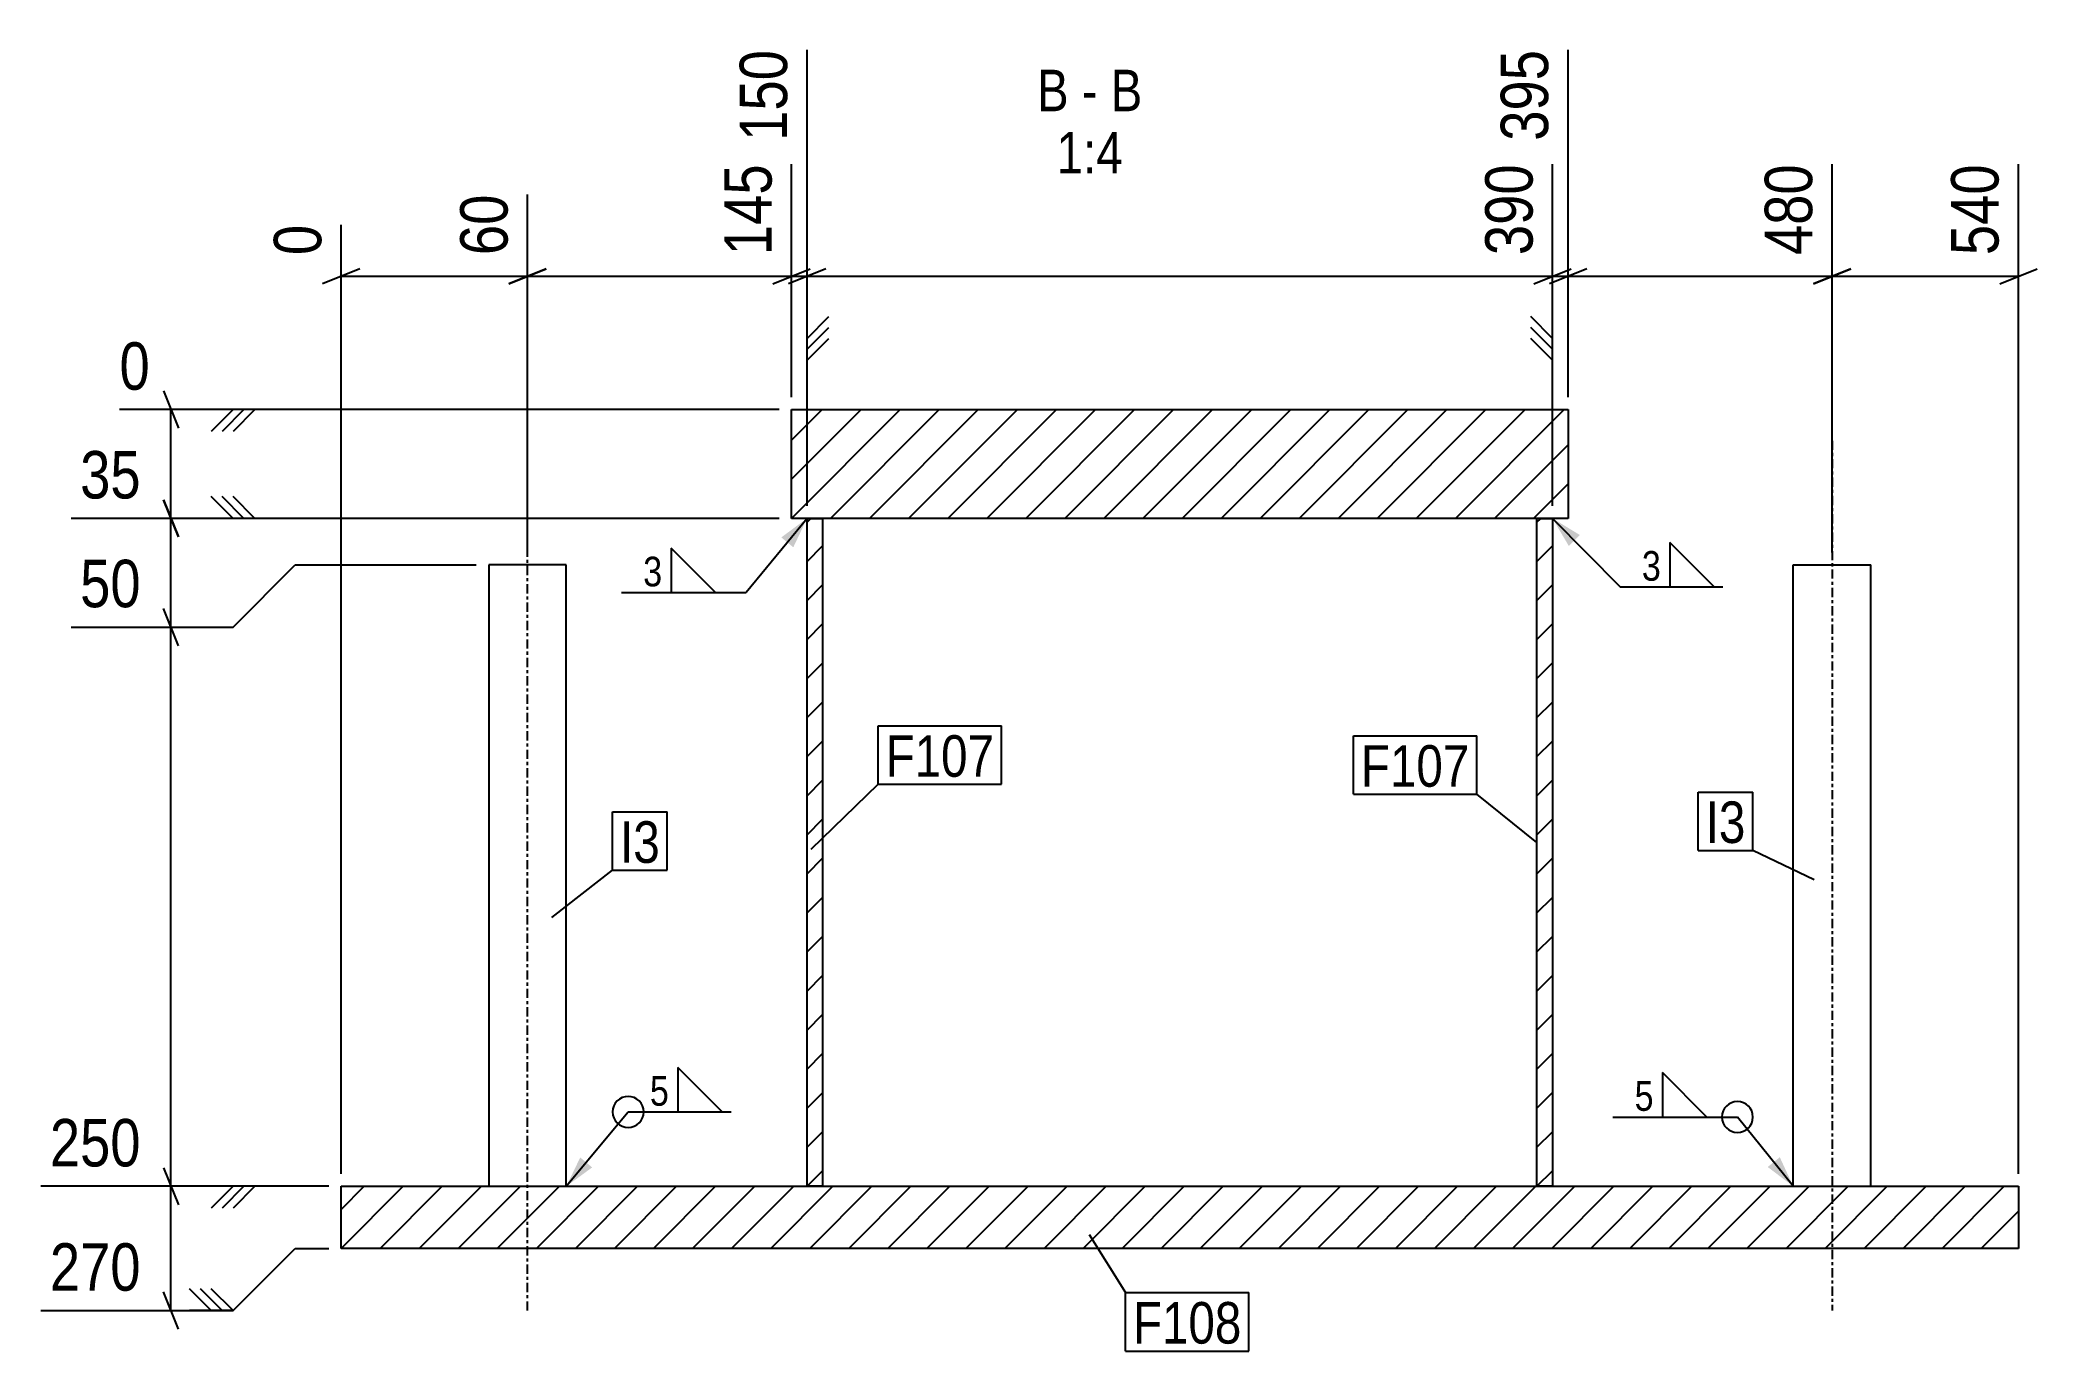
# Model space of a CAD drawing. Header units: millimetres. Extents: x 9 to 44382, y 10 to 1769.
# Drawn here: x 9 to 652, y 10 to 432 of the extents above; entities that cross this region are included whole.
import ezdxf

# ---------------------------------------------------------------- set-up
doc = ezdxf.new("R2010")
doc.units = ezdxf.units.MM
doc.linetypes.add('DXK_LINE_DOT2', pattern=[3.9198, 1.9599, -1.9599])
doc.linetypes.add('DXK_LINE_DOT3', pattern=[5.9187, 2.979, -0.9799, 0.9799, -0.9799])
for name, color, linetype in [('MÅLSÆTNING', 7, 'Continuous'), ('STÅL', 7, 'Continuous'), ('TEKST', 7, 'Continuous')]:
    doc.layers.add(name, color=color, linetype=linetype)
doc.styles.add('Arial Narrow', font='ARIALN.TTF', dxfattribs={"height": 0.2})

msp = doc.modelspace()

# ---------------------------------------------------------------- hatches: boundary and pattern name
at = {"layer": 'STÅL', "linetype": 'Continuous'}
h = msp.add_hatch(dxfattribs=at)
h.set_pattern_fill('', scale=2.8, style=0, pattern_type=0)
h.set_pattern_definition([(45, (251.279, 277.624), (-6.28618, 6.28618), [])])
h.paths.add_polyline_path([(251.28, 312.62), (251.28, 277.62), (501.28, 277.62), (501.28, 312.62)])
h = msp.add_hatch(dxfattribs=at)
h.set_pattern_fill('', scale=2.8, style=0, pattern_type=0)
h.set_pattern_definition([(45, (256.2846, 62.624), (-6.28618, 6.28618), [])])
h.paths.add_polyline_path([(256.28, 277.62), (256.28, 62.62), (261.28, 62.62), (261.28, 277.62)])
h = msp.add_hatch(dxfattribs=at)
h.set_pattern_fill('', scale=2.8, style=0, pattern_type=0)
h.set_pattern_definition([(45, (491.279, 62.624), (-6.28618, 6.28618), [])])
h.paths.add_polyline_path([(491.28, 277.62), (491.28, 62.62), (496.28, 62.62), (496.28, 277.62)])
h = msp.add_hatch(dxfattribs=at)
h.set_pattern_fill('', scale=2.8, style=0, pattern_type=0)
h.set_pattern_definition([(45, (106.279, 42.624), (-6.28618, 6.28618), [])])
h.paths.add_polyline_path([(106.28, 62.62), (106.28, 42.62), (646.28, 42.62), (646.28, 62.62)])
at = {"layer": 'TEKST', "linetype": 'Continuous'}
for points in [[(248, 271.49), (256.28, 277.62), (251.86, 268.31)], [(501.52, 268.75), (496.28, 277.62), (505.08, 272.26)], [(187.1, 68.71), (178.78, 62.62), (183.26, 71.91)], [(569.46, 71.98), (573.78, 62.62), (565.56, 68.84)]]:
    msp.add_hatch(color=3, dxfattribs=at).paths.add_polyline_path(points)

# ---------------------------------------------------------------- linework, layer by layer
at = {"layer": 'MÅLSÆTNING', "color": 7, "linetype": 'Continuous'}
for p, q in [((256.28, 281.62), (256.28, 428.41)), ((501.28, 316.62), (501.28, 428.41)), ((501.28, 316.62), (501.28, 428.41)), ((251.28, 316.62), (251.28, 391.61)), ((251.28, 316.62), (251.28, 391.61)), ((496.28, 281.62), (496.28, 391.61)), ((586.28, 266.62), (586.28, 391.61)), ((586.28, 266.62), (586.28, 391.61)), ((646.28, 66.62), (646.28, 391.61)), ((166.28, 266.62), (166.28, 381.86)), ((166.28, 266.62), (166.28, 381.86)), ((106.28, 66.62), (106.28, 372.11)), ((112.28, 357.96), (100.28, 353.16)), ((106.28, 355.56), (166.28, 355.56)), ((172.28, 357.96), (160.28, 353.16)), ((160.28, 353.16), (172.28, 357.96)), ((166.28, 355.56), (251.28, 355.56)), ((245.28, 353.16), (257.28, 357.96)), ((245.28, 353.16), (257.28, 357.96)), ((262.28, 357.96), (250.28, 353.16)), ((262.28, 357.96), (250.28, 353.16)), ((251.28, 355.56), (256.28, 355.56)), ((256.28, 355.56), (496.28, 355.56)), ((490.28, 353.16), (502.28, 357.96)), ((496.28, 355.56), (501.28, 355.56)), ((501.28, 355.56), (586.28, 355.56)), ((592.28, 357.96), (580.28, 353.16)), ((580.28, 353.16), (592.28, 357.96)), ((586.28, 355.56), (646.28, 355.56)), ((640.28, 353.16), (652.28, 357.96)), ((256.28, 335.56), (263.28, 342.56)), ((256.28, 328.56), (256.28, 342.56)), ((256.28, 335.56), (263.28, 342.56)), ((256.28, 328.56), (256.28, 342.56)), ((496.28, 335.56), (489.28, 342.56)), ((496.28, 335.56), (489.28, 342.56)), ((496.28, 328.56), (496.28, 342.56)), ((496.28, 328.56), (496.28, 342.56)), ((256.28, 332.06), (263.28, 339.06)), ((256.28, 332.06), (263.28, 339.06)), ((256.28, 328.56), (263.28, 335.56)), ((256.28, 328.56), (263.28, 335.56)), ((496.28, 332.06), (489.28, 339.06)), ((496.28, 332.06), (489.28, 339.06)), ((496.28, 328.56), (489.28, 335.56)), ((496.28, 328.56), (489.28, 335.56)), ((49.08, 318.62), (53.88, 306.62)), ((247.28, 312.62), (34.93, 312.62)), ((51.48, 277.62), (51.48, 312.62)), ((71.48, 312.62), (64.48, 305.62)), ((78.48, 312.62), (64.48, 312.62)), ((74.98, 312.62), (67.98, 305.62)), ((78.48, 312.62), (71.48, 305.62)), ((53.88, 271.62), (49.08, 283.62)), ((49.08, 283.62), (53.88, 271.62)), ((71.48, 277.62), (64.48, 284.62)), ((71.48, 277.62), (64.48, 284.62)), ((74.98, 277.62), (67.98, 284.62)), ((74.98, 277.62), (67.98, 284.62)), ((78.48, 277.62), (71.48, 284.62)), ((78.48, 277.62), (71.48, 284.62)), ((247.28, 277.62), (19.35, 277.62)), ((247.28, 277.62), (19.35, 277.62)), ((51.48, 242.62), (51.48, 277.62)), ((78.48, 277.62), (64.48, 277.62)), ((78.48, 277.62), (64.48, 277.62)), ((71.48, 242.62), (91.48, 262.62)), ((71.48, 242.62), (91.48, 262.62)), ((91.48, 262.62), (149.78, 262.62)), ((91.48, 262.62), (149.78, 262.62)), ((53.88, 236.62), (49.08, 248.62)), ((53.88, 236.62), (49.08, 248.62)), ((19.35, 242.62), (71.48, 242.62)), ((51.48, 62.62), (51.48, 242.62)), ((49.08, 68.62), (53.88, 56.62)), ((49.08, 68.62), (53.88, 56.62)), ((102.28, 62.62), (9.6, 62.62)), ((102.28, 62.62), (9.6, 62.62)), ((51.48, 22.62), (51.48, 62.62)), ((71.48, 62.62), (64.48, 55.62)), ((78.48, 62.62), (64.48, 62.62)), ((71.48, 62.62), (64.48, 55.62)), ((78.48, 62.62), (64.48, 62.62)), ((74.98, 62.62), (67.98, 55.62)), ((74.98, 62.62), (67.98, 55.62)), ((78.48, 62.62), (71.48, 55.62)), ((78.48, 62.62), (71.48, 55.62)), ((71.48, 22.62), (91.48, 42.62)), ((91.48, 42.62), (102.28, 42.62)), ((53.88, 16.62), (49.08, 28.62)), ((64.48, 22.62), (57.48, 29.62)), ((67.98, 22.62), (60.98, 29.62)), ((71.48, 22.62), (64.48, 29.62)), ((9.6, 22.62), (71.48, 22.62)), ((71.48, 22.62), (57.48, 22.62))]:
    msp.add_line(p, q, dxfattribs=at)
at = {"layer": 'STÅL', "color": 2, "linetype": 'Continuous'}
for p, q in [((251.28, 277.62), (251.28, 312.62)), ((251.28, 312.62), (501.28, 312.62)), ((501.28, 312.62), (501.28, 277.62)), ((501.28, 277.62), (251.28, 277.62)), ((256.28, 62.62), (256.28, 277.62)), ((256.28, 277.62), (261.28, 277.62)), ((261.28, 277.62), (261.28, 62.62)), ((491.28, 62.62), (491.28, 277.62)), ((491.28, 277.62), (496.28, 277.62)), ((496.28, 277.62), (496.28, 62.62)), ((153.78, 262.62), (153.78, 62.62)), ((178.78, 262.62), (153.78, 262.62)), ((178.78, 62.62), (178.78, 262.62)), ((573.78, 62.62), (573.78, 262.62)), ((573.78, 262.62), (598.78, 262.62)), ((598.78, 62.62), (598.78, 262.62)), ((106.28, 42.62), (106.28, 62.62)), ((106.28, 62.62), (646.28, 62.62)), ((261.28, 62.62), (256.28, 62.62)), ((496.28, 62.62), (491.28, 62.62)), ((646.28, 62.62), (646.28, 42.62)), ((646.28, 42.62), (106.28, 42.62))]:
    msp.add_line(p, q, dxfattribs=at)
at = {"layer": 'STÅL', "color": 7, "linetype": 'DXK_LINE_DOT3'}
for p, q in [((166.28, 22.62), (166.28, 302.62)), ((586.28, 302.62), (586.28, 22.62))]:
    msp.add_line(p, q, dxfattribs=at)
at = {"layer": 'STÅL', "color": 7, "linetype": 'DXK_LINE_DOT2'}
for p, q in [((153.78, 62.62), (178.78, 62.62)), ((573.78, 62.62), (598.78, 62.62))]:
    msp.add_line(p, q, dxfattribs=at)
at = {"layer": 'TEKST', "color": 3, "linetype": 'Continuous'}
for p, q in [((256.28, 277.62), (236.63, 253.73)), ((496.28, 277.62), (518.06, 255.55)), ((178.78, 62.62), (198.7, 86.56)), ((573.78, 62.62), (555.82, 84.93))]:
    msp.add_line(p, q, dxfattribs=at)
for centre, start, end in [((198.7, 86.56), 90, 270), ((555.82, 84.93), 90, 270), ((555.82, 84.93), 270, 90)]:
    msp.add_arc(centre, 5, start, end, dxfattribs=at)

# ---------------------------------------------------------------- wipeouts: each hides what was drawn before it
at = {"color": 0, "linetype": 'Continuous'}
for points in [[(340.52, 408.66), (340.52, 422.66), (330.3, 422.66), (330.3, 408.66)], [(349.82, 408.66), (349.82, 422.66), (344.72, 422.66), (344.72, 408.66)], [(364.25, 408.66), (364.25, 422.66), (354.02, 422.66), (354.02, 408.66)], [(357.94, 388.66), (357.94, 402.66), (336.61, 402.66), (336.61, 388.66)]]:
    msp.add_wipeout(points, dxfattribs=at).dxf.layer = 'TEKST'
at = {"color": 0}
for points in [[(210.43, 254.93), (210.43, 266.53), (202.74, 266.53), (202.74, 254.93)], [(531.95, 256.75), (531.95, 268.35), (524.26, 268.35), (524.26, 256.75)], [(316.53, 194.45), (316.53, 208.45), (281.57, 208.45), (281.57, 194.45)], [(469.55, 191.25), (469.55, 205.25), (434.59, 205.25), (434.59, 191.25)], [(558.39, 173.14), (558.39, 187.14), (545.59, 187.14), (545.59, 173.14)], [(208.89, 166.75), (208.89, 180.75), (196.09, 180.75), (196.09, 166.75)], [(212.6, 87.76), (212.6, 99.36), (204.9, 99.36), (204.9, 87.76)], [(529.62, 86.13), (529.62, 97.73), (521.92, 97.73), (521.92, 86.13)], [(396.16, 12), (396.16, 26), (361.2, 26), (361.2, 12)]]:
    msp.add_wipeout(points, dxfattribs=at).dxf.layer = 'TEKST'

# ---------------------------------------------------------------- next in the draw order: linework, layer by layer
at = {"layer": 'TEKST', "color": 3, "linetype": 'Continuous'}
for p, q in [((226.77, 253.73), (212.49, 268.01)), ((212.49, 268.01), (212.49, 253.73)), ((548.29, 255.55), (534.01, 269.84)), ((534.01, 269.84), (534.01, 255.55)), ((196.54, 253.73), (236.63, 253.73)), ((212.49, 253.73), (226.77, 253.73)), ((518.06, 255.55), (551.15, 255.55)), ((534.01, 255.55), (548.29, 255.55)), ((228.94, 86.56), (214.66, 100.84)), ((214.66, 100.84), (214.66, 86.56)), ((545.96, 84.93), (531.68, 99.22)), ((531.68, 99.22), (531.68, 84.93)), ((198.7, 86.56), (231.8, 86.56)), ((214.66, 86.56), (228.94, 86.56)), ((515.72, 84.93), (555.82, 84.93)), ((531.68, 84.93), (545.96, 84.93))]:
    msp.add_line(p, q, dxfattribs=at)
msp.add_arc((198.7, 86.56), 5, 270, 90, dxfattribs=at)

# ---------------------------------------------------------------- next in the draw order: texts
at = {"layer": 'TEKST', "color": 3, "linetype": 'Continuous', "style": 'Arial Narrow'}
for s, height, p in [('B', 13.36, (330.3, 408.66)), ('B', 13.36, (354.02, 408.66)), ('-', 13.36, (344.72, 408.66)), ('1:4', 13.362, (336.61, 388.66))]:
    msp.add_text(s, height=height, dxfattribs=at).set_placement(p)
at = {"layer": 'TEKST', "color": 3, "style": 'Arial Narrow'}
for s, p in [('3', (203.54, 255.73)), ('3', (525.06, 257.55)), ('5', (205.7, 88.56)), ('5', (522.72, 86.93))]:
    msp.add_text(s, height=9.54, dxfattribs=at).set_placement(p)

# ---------------------------------------------------------------- next in the draw order: wipeouts: each hides what was drawn before it
at = {"color": 0, "linetype": 'Continuous'}
for points in [[(253.08, 431.61), (230.68, 431.61), (230.68, 395.96), (253.08, 395.96)], [(493.08, 394.81), (470.68, 394.81), (470.68, 359.16), (493.08, 359.16)], [(583.08, 394.81), (560.68, 394.81), (560.68, 359.16), (583.08, 359.16)], [(643.08, 394.81), (620.68, 394.81), (620.68, 359.16), (643.08, 359.16)], [(163.08, 385.06), (140.68, 385.06), (140.68, 359.16), (163.08, 359.16)], [(103.08, 375.31), (80.68, 375.31), (80.68, 359.16), (103.08, 359.16)], [(47.88, 315.82), (47.88, 338.22), (31.73, 338.22), (31.73, 315.82)], [(44.96, 280.82), (44.96, 303.22), (19.06, 303.22), (19.06, 280.82)], [(44.96, 245.82), (44.96, 268.22), (19.06, 268.22), (19.06, 245.82)], [(44.96, 65.82), (44.96, 88.22), (9.31, 88.22), (9.31, 65.82)], [(44.96, 25.82), (44.96, 48.22), (9.31, 48.22), (9.31, 25.82)]]:
    msp.add_wipeout(points, dxfattribs=at).dxf.layer = 'MÅLSÆTNING'
at = {"color": 0}
for points in [[(316.53, 194.45), (316.53, 208.45), (281.57, 208.45), (281.57, 194.45)], [(469.55, 191.25), (469.55, 205.25), (434.59, 205.25), (434.59, 191.25)], [(558.39, 173.14), (558.39, 187.14), (545.59, 187.14), (545.59, 173.14)], [(208.89, 166.75), (208.89, 180.75), (196.09, 180.75), (196.09, 166.75)], [(396.16, 12), (396.16, 26), (361.2, 26), (361.2, 12)]]:
    msp.add_wipeout(points, dxfattribs=at).dxf.layer = 'TEKST'

# ---------------------------------------------------------------- next in the draw order: linework, layer by layer
at = {"layer": 'MÅLSÆTNING', "color": 7, "linetype": 'Continuous'}
for p, q in [((256.28, 281.62), (256.28, 428.41)), ((496.28, 281.62), (496.28, 391.61)), ((490.28, 353.16), (502.28, 357.96)), ((507.28, 357.96), (495.28, 353.16)), ((507.28, 357.96), (495.28, 353.16)), ((19.35, 242.62), (71.48, 242.62))]:
    msp.add_line(p, q, dxfattribs=at)
at = {"layer": 'TEKST', "color": 7, "linetype": 'Continuous'}
for p, q in [((279.17, 210.85), (318.93, 210.85)), ((279.17, 192.05), (279.17, 210.85)), ((318.93, 192.05), (318.93, 210.85)), ((432.19, 207.65), (471.95, 207.65)), ((432.19, 188.85), (432.19, 207.65)), ((471.95, 188.85), (471.95, 207.65)), ((257.58, 171.16), (279.17, 192.05)), ((279.17, 192.05), (318.93, 192.05)), ((432.19, 188.85), (471.95, 188.85)), ((491.28, 173.29), (471.95, 188.85)), ((543.19, 189.54), (560.79, 189.54)), ((543.19, 170.74), (543.19, 189.54)), ((560.79, 170.74), (560.79, 189.54)), ((193.69, 183.15), (211.29, 183.15)), ((193.69, 164.35), (193.69, 183.15)), ((211.29, 164.35), (211.29, 183.15)), ((543.19, 170.74), (560.79, 170.74)), ((580.47, 161.25), (560.79, 170.74)), ((174.1, 149.16), (193.69, 164.35)), ((193.69, 164.35), (211.29, 164.35)), ((347.12, 47.15), (358.8, 28.4)), ((358.8, 28.4), (398.56, 28.4)), ((358.8, 9.6), (358.8, 28.4)), ((398.56, 9.6), (398.56, 28.4)), ((358.8, 9.6), (398.56, 9.6))]:
    msp.add_line(p, q, dxfattribs=at)

# ---------------------------------------------------------------- next in the draw order: texts
at = {"layer": 'MÅLSÆTNING', "color": 3, "linetype": 'Continuous', "style": 'Arial Narrow'}
for s, height, p in [('150', 15.271, (249.88, 399.16)), ('390', 15.271, (489.88, 362.36)), ('480', 15.271, (579.88, 362.36)), ('540', 15.271, (639.88, 362.36)), ('60', 15.271, (159.88, 362.36)), ('0', 15.27, (99.88, 362.36))]:
    msp.add_text(s, height=height, rotation=90.00021, dxfattribs=at).set_placement(p)
for s, height, p in [('0', 15.27, (34.93, 319.02)), ('35', 15.271, (22.26, 284.02)), ('50', 15.271, (22.26, 249.02)), ('250', 15.271, (12.51, 69.02)), ('270', 15.271, (12.51, 29.02))]:
    msp.add_text(s, height=height, dxfattribs=at).set_placement(p)
at = {"layer": 'TEKST', "color": 3, "style": 'Arial Narrow'}
for s, p in [('F107', (281.57, 194.45)), ('F107', (434.59, 191.25)), ('I3', (545.59, 173.14)), ('I3', (196.09, 166.75)), ('F108', (361.2, 12))]:
    msp.add_text(s, height=13.362, dxfattribs=at).set_placement(p)

# ---------------------------------------------------------------- next in the draw order: wipeouts: each hides what was drawn before it
at = {"color": 0, "linetype": 'Continuous'}
for points in [[(498.08, 431.61), (475.68, 431.61), (475.68, 395.96), (498.08, 395.96)], [(248.08, 394.81), (225.68, 394.81), (225.68, 359.16), (248.08, 359.16)]]:
    msp.add_wipeout(points, dxfattribs=at).dxf.layer = 'MÅLSÆTNING'

# ---------------------------------------------------------------- next in the draw order: texts
at = {"layer": 'MÅLSÆTNING', "color": 3, "linetype": 'Continuous', "style": 'Arial Narrow'}
for s, p in [('395', (494.88, 399.16)), ('145', (244.88, 362.36))]:
    msp.add_text(s, height=15.271, rotation=90.00021, dxfattribs=at).set_placement(p)

doc.saveas('drawing.dxf')
